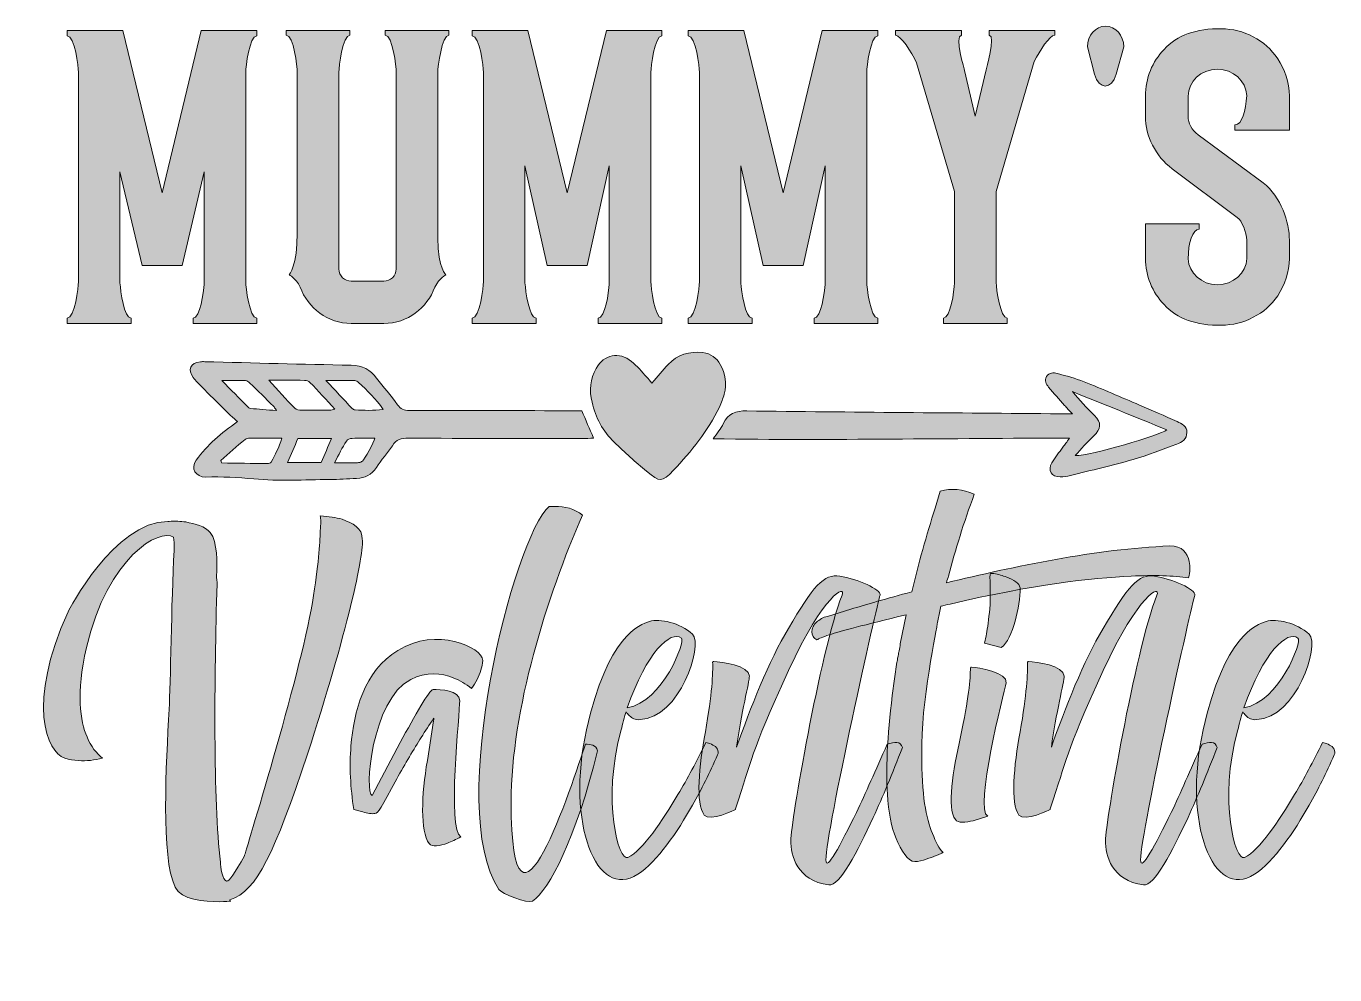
# Model space of a CAD drawing. Header units: inches. Extents: x 138 to 931, y -827 to -252.
import ezdxf

# ---------------------------------------------------------------- set-up
doc = ezdxf.new("R2010")
doc.units = ezdxf.units.IN
doc.header["$MEASUREMENT"] = 0
doc.layers.add('Layer 1', color=7, linetype='Continuous')

# ---------------------------------------------------------------- blocks, each defined once
blk = doc.blocks.new('block 3')
at = {"layer": 'Layer 1', "true_color": 0xe43b40}
h = blk.add_hatch(color=13, dxfattribs=at)
h.dxf.hatch_style = 2
edge = h.paths.add_edge_path()
edge.add_spline(control_points=[(803.49, -264.53), (803.49, -264.53), (798.88, -281.21), (798.88, -281.21), (796.04, -290.79), (788.58, -290.79), (785.74, -281.21), (785.74, -281.21), (781.49, -264.53), (781.49, -264.53), (781.49, -257.79), (786.45, -252.11), (792.49, -252.11), (798.52, -252.11), (803.49, -257.79), (803.49, -264.53)], knot_values=[0, 0, 0, 0, 1, 1, 1, 2, 2, 2, 3, 3, 3, 4, 4, 4, 5, 5, 5, 5], degree=3, periodic=1)
h = blk.add_hatch(color=13, dxfattribs=at)
h.dxf.hatch_style = 2
edge = h.paths.add_edge_path()
edge.add_spline(control_points=[(896.82, -271.82), (901.08, -278.21), (903.92, -286.02), (903.92, -294.53), (903.92, -294.53), (903.92, -315.12), (903.92, -315.12), (903.92, -315.12), (878.01, -315.12), (878.01, -315.12), (878.01, -315.12), (870.91, -315.12), (870.91, -315.12), (870.91, -315.12), (870.91, -311.92), (870.91, -311.92), (875.17, -311.92), (877.66, -303.41), (878.01, -294.18), (877.66, -285.31), (869.85, -278.21), (860.27, -278.21), (850.33, -278.21), (842.52, -285.66), (842.52, -294.53), (842.52, -294.53), (842.52, -306.6), (842.52, -306.6), (842.52, -310.86), (844.65, -315.12), (848.56, -317.95), (848.56, -317.95), (887.95, -347.05), (887.95, -347.05), (898.95, -355.57), (903.92, -370.83), (903.92, -381.83), (903.92, -381.83), (903.92, -392.83), (903.92, -392.83), (903.92, -400.99), (901.08, -408.8), (896.82, -415.54), (889.37, -426.54), (876.24, -433.29), (862.75, -433.29), (847.49, -433.64), (835.78, -429.38), (827.97, -420.87), (820.88, -413.41), (816.62, -403.48), (816.62, -392.83), (816.62, -392.83), (816.62, -371.89), (816.62, -371.89), (816.62, -371.89), (849.27, -371.89), (849.27, -371.89), (849.27, -371.89), (849.27, -375.09), (849.27, -375.09), (845.36, -375.09), (842.52, -383.61), (842.52, -393.19), (842.88, -401.7), (850.69, -408.8), (860.27, -408.8), (869.85, -408.8), (878.01, -401.7), (878.01, -392.83), (878.01, -392.83), (878.01, -381.83), (878.01, -381.83), (878.01, -376.86), (875.17, -370.12), (872.33, -367.99), (872.33, -367.99), (832.94, -338.54), (832.94, -338.54), (822.65, -330.73), (816.62, -319.02), (816.62, -306.6), (816.62, -306.6), (816.62, -294.53), (816.62, -294.53), (816.62, -283.53), (820.88, -273.6), (827.97, -266.14), (835.78, -257.63), (847.49, -253.37), (862.75, -253.72), (876.24, -253.72), (889.37, -260.47), (896.82, -271.82)], knot_values=[0, 0, 0, 0, 1, 1, 1, 2, 2, 2, 3, 3, 3, 4, 4, 4, 5, 5, 5, 6, 6, 6, 7, 7, 7, 8, 8, 8, 9, 9, 9, 10, 10, 10, 11, 11, 11, 12, 12, 12, 13, 13, 13, 14, 14, 14, 15, 15, 15, 16, 16, 16, 17, 17, 17, 18, 18, 18, 19, 19, 19, 20, 20, 20, 21, 21, 21, 22, 22, 22, 23, 23, 23, 24, 24, 24, 25, 25, 25, 26, 26, 26, 27, 27, 27, 28, 28, 28, 29, 29, 29, 30, 30, 30, 31, 31, 31, 31], degree=3, periodic=1)
h = blk.add_hatch(color=13, dxfattribs=at)
h.dxf.hatch_style = 2
edge = h.paths.add_edge_path()
edge.add_spline(control_points=[(246, -340.31), (246, -340.31), (232.51, -397.09), (232.51, -397.09), (232.51, -397.09), (208.38, -397.09), (208.38, -397.09), (208.38, -397.09), (194.9, -340.31), (194.9, -340.31), (194.9, -340.31), (194.9, -407.74), (194.9, -407.74), (195.25, -412.7), (197.38, -429.03), (201.64, -429.03), (201.64, -429.03), (201.64, -432.22), (201.64, -432.22), (201.64, -432.22), (162.96, -432.22), (162.96, -432.22), (162.96, -432.22), (162.96, -429.03), (162.96, -429.03), (167.57, -429.03), (169.7, -409.87), (169.7, -407.03), (169.7, -407.03), (169.7, -279.98), (169.7, -279.98), (169.7, -277.14), (167.57, -257.98), (162.96, -257.98), (162.96, -257.98), (162.96, -254.79), (162.96, -254.79), (162.96, -254.79), (196.67, -254.79), (196.67, -254.79), (196.67, -254.79), (220.45, -353.09), (220.45, -353.09), (220.45, -353.09), (244.22, -254.79), (244.22, -254.79), (244.22, -254.79), (277.94, -254.79), (277.94, -254.79), (277.94, -254.79), (277.94, -257.98), (277.94, -257.98), (273.32, -257.98), (271.19, -277.14), (271.19, -279.98), (271.19, -279.98), (271.19, -407.03), (271.19, -407.03), (271.19, -409.87), (273.32, -429.03), (277.94, -429.03), (277.94, -429.03), (277.94, -432.22), (277.94, -432.22), (277.94, -432.22), (239.25, -432.22), (239.25, -432.22), (239.25, -432.22), (239.25, -429.03), (239.25, -429.03), (243.51, -429.03), (245.64, -413.41), (246, -408.45), (246, -408.45), (246, -340.31), (246, -340.31)], knot_values=[0, 0, 0, 0, 1, 1, 1, 2, 2, 2, 3, 3, 3, 4, 4, 4, 5, 5, 5, 6, 6, 6, 7, 7, 7, 8, 8, 8, 9, 9, 9, 10, 10, 10, 11, 11, 11, 12, 12, 12, 13, 13, 13, 14, 14, 14, 15, 15, 15, 16, 16, 16, 17, 17, 17, 18, 18, 18, 19, 19, 19, 20, 20, 20, 21, 21, 21, 22, 22, 22, 23, 23, 23, 24, 24, 24, 25, 25, 25, 25], degree=3, periodic=1)
h = blk.add_hatch(color=13, dxfattribs=at)
h.dxf.hatch_style = 2
edge = h.paths.add_edge_path()
edge.add_spline(control_points=[(394.33, -254.79), (394.33, -254.79), (394.33, -257.63), (394.33, -257.63), (390.07, -257.63), (387.59, -276.79), (387.59, -279.98), (387.59, -279.98), (387.59, -380.41), (387.59, -380.41), (387.94, -399.57), (392.56, -402.77), (392.56, -402.77), (392.56, -402.77), (388.65, -404.54), (385.81, -410.22), (381.2, -422.99), (369.14, -432.22), (354.94, -432.22), (354.94, -432.22), (335.07, -432.22), (335.07, -432.22), (320.87, -432.22), (308.81, -422.99), (304.19, -410.22), (301.35, -404.54), (297.45, -402.77), (297.45, -402.77), (297.45, -402.77), (302.42, -397.09), (302.42, -377.57), (302.42, -377.57), (302.42, -279.98), (302.42, -279.98), (302.42, -276.79), (300.29, -257.63), (295.68, -257.63), (295.68, -257.63), (295.68, -254.79), (295.68, -254.79), (295.68, -254.79), (334.36, -254.79), (334.36, -254.79), (334.36, -254.79), (334.36, -257.63), (334.36, -257.63), (329.75, -257.63), (327.62, -276.79), (327.62, -279.98), (327.62, -279.98), (327.62, -399.22), (327.62, -399.22), (327.62, -403.48), (331.16, -406.67), (335.07, -406.67), (335.07, -406.67), (354.94, -406.67), (354.94, -406.67), (358.84, -406.67), (362.39, -403.48), (362.39, -399.22), (362.39, -399.22), (362.39, -279.98), (362.39, -279.98), (362.39, -276.79), (360.26, -257.63), (355.65, -257.63), (355.65, -257.63), (355.65, -254.79), (355.65, -254.79), (355.65, -254.79), (394.33, -254.79), (394.33, -254.79)], knot_values=[0, 0, 0, 0, 1, 1, 1, 2, 2, 2, 3, 3, 3, 4, 4, 4, 5, 5, 5, 6, 6, 6, 7, 7, 7, 8, 8, 8, 9, 9, 9, 10, 10, 10, 11, 11, 11, 12, 12, 12, 13, 13, 13, 14, 14, 14, 15, 15, 15, 16, 16, 16, 17, 17, 17, 18, 18, 18, 19, 19, 19, 20, 20, 20, 21, 21, 21, 22, 22, 22, 23, 23, 23, 24, 24, 24, 24], degree=3, periodic=1)
h = blk.add_hatch(color=13, dxfattribs=at)
h.dxf.hatch_style = 2
edge = h.paths.add_edge_path()
edge.add_spline(control_points=[(491.56, -336.76), (491.56, -336.76), (478.08, -397.09), (478.08, -397.09), (478.08, -397.09), (453.95, -397.09), (453.95, -397.09), (453.95, -397.09), (440.46, -336.76), (440.46, -336.76), (440.46, -336.76), (440.46, -407.74), (440.46, -407.74), (440.82, -412.7), (442.95, -429.03), (447.21, -429.03), (447.21, -429.03), (447.21, -432.22), (447.21, -432.22), (447.21, -432.22), (408.52, -432.22), (408.52, -432.22), (408.52, -432.22), (408.52, -429.03), (408.52, -429.03), (413.14, -429.03), (415.27, -409.87), (415.27, -407.03), (415.27, -407.03), (415.27, -279.98), (415.27, -279.98), (415.27, -277.14), (413.14, -257.98), (408.52, -257.98), (408.52, -257.98), (408.52, -254.79), (408.52, -254.79), (408.52, -254.79), (442.24, -254.79), (442.24, -254.79), (442.24, -254.79), (466.01, -353.09), (466.01, -353.09), (466.01, -353.09), (489.79, -254.79), (489.79, -254.79), (489.79, -254.79), (523.5, -254.79), (523.5, -254.79), (523.5, -254.79), (523.5, -257.98), (523.5, -257.98), (518.89, -257.98), (516.76, -277.14), (516.76, -279.98), (516.76, -279.98), (516.76, -407.03), (516.76, -407.03), (516.76, -409.87), (518.89, -429.03), (523.5, -429.03), (523.5, -429.03), (523.5, -432.22), (523.5, -432.22), (523.5, -432.22), (484.82, -432.22), (484.82, -432.22), (484.82, -432.22), (484.82, -429.03), (484.82, -429.03), (489.08, -429.03), (491.21, -413.41), (491.56, -408.45), (491.56, -408.45), (491.56, -336.76), (491.56, -336.76)], knot_values=[0, 0, 0, 0, 1, 1, 1, 2, 2, 2, 3, 3, 3, 4, 4, 4, 5, 5, 5, 6, 6, 6, 7, 7, 7, 8, 8, 8, 9, 9, 9, 10, 10, 10, 11, 11, 11, 12, 12, 12, 13, 13, 13, 14, 14, 14, 15, 15, 15, 16, 16, 16, 17, 17, 17, 18, 18, 18, 19, 19, 19, 20, 20, 20, 21, 21, 21, 22, 22, 22, 23, 23, 23, 24, 24, 24, 25, 25, 25, 25], degree=3, periodic=1)
h = blk.add_hatch(color=13, dxfattribs=at)
h.dxf.hatch_style = 2
edge = h.paths.add_edge_path()
edge.add_spline(control_points=[(622.51, -336.76), (622.51, -336.76), (609.02, -397.09), (609.02, -397.09), (609.02, -397.09), (584.89, -397.09), (584.89, -397.09), (584.89, -397.09), (571.41, -336.76), (571.41, -336.76), (571.41, -336.76), (571.41, -407.74), (571.41, -407.74), (571.76, -412.7), (573.89, -429.03), (578.15, -429.03), (578.15, -429.03), (578.15, -432.22), (578.15, -432.22), (578.15, -432.22), (539.47, -432.22), (539.47, -432.22), (539.47, -432.22), (539.47, -429.03), (539.47, -429.03), (544.08, -429.03), (546.21, -409.87), (546.21, -407.03), (546.21, -407.03), (546.21, -279.98), (546.21, -279.98), (546.21, -277.14), (544.08, -257.98), (539.47, -257.98), (539.47, -257.98), (539.47, -254.79), (539.47, -254.79), (539.47, -254.79), (573.18, -254.79), (573.18, -254.79), (573.18, -254.79), (596.96, -353.09), (596.96, -353.09), (596.96, -353.09), (620.73, -254.79), (620.73, -254.79), (620.73, -254.79), (654.44, -254.79), (654.44, -254.79), (654.44, -254.79), (654.44, -257.98), (654.44, -257.98), (649.83, -257.98), (647.7, -277.14), (647.7, -279.98), (647.7, -279.98), (647.7, -407.03), (647.7, -407.03), (647.7, -409.87), (649.83, -429.03), (654.44, -429.03), (654.44, -429.03), (654.44, -432.22), (654.44, -432.22), (654.44, -432.22), (615.76, -432.22), (615.76, -432.22), (615.76, -432.22), (615.76, -429.03), (615.76, -429.03), (620.02, -429.03), (622.15, -413.41), (622.51, -408.45), (622.51, -408.45), (622.51, -336.76), (622.51, -336.76)], knot_values=[0, 0, 0, 0, 1, 1, 1, 2, 2, 2, 3, 3, 3, 4, 4, 4, 5, 5, 5, 6, 6, 6, 7, 7, 7, 8, 8, 8, 9, 9, 9, 10, 10, 10, 11, 11, 11, 12, 12, 12, 13, 13, 13, 14, 14, 14, 15, 15, 15, 16, 16, 16, 17, 17, 17, 18, 18, 18, 19, 19, 19, 20, 20, 20, 21, 21, 21, 22, 22, 22, 23, 23, 23, 24, 24, 24, 25, 25, 25, 25], degree=3, periodic=1)
h = blk.add_hatch(color=13, dxfattribs=at)
h.dxf.hatch_style = 2
edge = h.paths.add_edge_path()
edge.add_spline(control_points=[(677.86, -274.31), (674.67, -267.56), (668.28, -257.63), (665.09, -257.63), (665.09, -257.63), (665.09, -254.79), (665.09, -254.79), (665.09, -254.79), (705.19, -254.79), (705.19, -254.79), (705.19, -254.79), (705.19, -257.63), (705.19, -257.63), (700.57, -257.63), (706.96, -278.92), (706.96, -278.92), (706.96, -278.92), (713.35, -306.6), (713.35, -306.6), (713.35, -306.6), (720.09, -278.56), (720.09, -278.56), (720.09, -278.56), (726.12, -257.63), (721.87, -257.63), (721.87, -257.63), (721.87, -254.79), (721.87, -254.79), (721.87, -254.79), (761.61, -254.79), (761.61, -254.79), (761.61, -254.79), (761.61, -257.63), (761.61, -257.63), (758.42, -257.63), (752.74, -266.85), (749.19, -273.6), (749.19, -273.6), (726.12, -352.38), (726.12, -352.38), (726.12, -352.38), (726.12, -407.38), (726.12, -407.38), (726.12, -411.28), (728.61, -429.03), (732.87, -429.03), (732.87, -429.03), (732.87, -432.22), (732.87, -432.22), (732.87, -432.22), (694.19, -432.22), (694.19, -432.22), (694.19, -432.22), (694.19, -429.03), (694.19, -429.03), (698.44, -429.03), (700.57, -412.7), (700.93, -407.74), (700.93, -407.74), (700.93, -352.38), (700.93, -352.38), (700.93, -352.38), (677.86, -274.31), (677.86, -274.31)], knot_values=[0, 0, 0, 0, 1, 1, 1, 2, 2, 2, 3, 3, 3, 4, 4, 4, 5, 5, 5, 6, 6, 6, 7, 7, 7, 8, 8, 8, 9, 9, 9, 10, 10, 10, 11, 11, 11, 12, 12, 12, 13, 13, 13, 14, 14, 14, 15, 15, 15, 16, 16, 16, 17, 17, 17, 18, 18, 18, 19, 19, 19, 20, 20, 20, 21, 21, 21, 21], degree=3, periodic=1)
at = {"layer": 'Layer 1', "lineweight": 0}
for points, knots in [([(803.49, -264.53), (803.49, -264.53), (798.88, -281.21), (798.88, -281.21), (796.04, -290.79), (788.58, -290.79), (785.74, -281.21), (785.74, -281.21), (781.49, -264.53), (781.49, -264.53), (781.49, -257.79), (786.45, -252.11), (792.49, -252.11), (798.52, -252.11), (803.49, -257.79), (803.49, -264.53)], [0, 0, 0, 0, 1, 1, 1, 2, 2, 2, 3, 3, 3, 4, 4, 4, 5, 5, 5, 5]), ([(896.82, -271.82), (901.08, -278.21), (903.92, -286.02), (903.92, -294.53), (903.92, -294.53), (903.92, -315.12), (903.92, -315.12), (903.92, -315.12), (878.01, -315.12), (878.01, -315.12), (878.01, -315.12), (870.91, -315.12), (870.91, -315.12), (870.91, -315.12), (870.91, -311.92), (870.91, -311.92), (875.17, -311.92), (877.66, -303.41), (878.01, -294.18), (877.66, -285.31), (869.85, -278.21), (860.27, -278.21), (850.33, -278.21), (842.52, -285.66), (842.52, -294.53), (842.52, -294.53), (842.52, -306.6), (842.52, -306.6), (842.52, -310.86), (844.65, -315.12), (848.56, -317.95), (848.56, -317.95), (887.95, -347.05), (887.95, -347.05), (898.95, -355.57), (903.92, -370.83), (903.92, -381.83), (903.92, -381.83), (903.92, -392.83), (903.92, -392.83), (903.92, -400.99), (901.08, -408.8), (896.82, -415.54), (889.37, -426.54), (876.24, -433.29), (862.75, -433.29), (847.49, -433.64), (835.78, -429.38), (827.97, -420.87), (820.88, -413.41), (816.62, -403.48), (816.62, -392.83), (816.62, -392.83), (816.62, -371.89), (816.62, -371.89), (816.62, -371.89), (849.27, -371.89), (849.27, -371.89), (849.27, -371.89), (849.27, -375.09), (849.27, -375.09), (845.36, -375.09), (842.52, -383.61), (842.52, -393.19), (842.88, -401.7), (850.69, -408.8), (860.27, -408.8), (869.85, -408.8), (878.01, -401.7), (878.01, -392.83), (878.01, -392.83), (878.01, -381.83), (878.01, -381.83), (878.01, -376.86), (875.17, -370.12), (872.33, -367.99), (872.33, -367.99), (832.94, -338.54), (832.94, -338.54), (822.65, -330.73), (816.62, -319.02), (816.62, -306.6), (816.62, -306.6), (816.62, -294.53), (816.62, -294.53), (816.62, -283.53), (820.88, -273.6), (827.97, -266.14), (835.78, -257.63), (847.49, -253.37), (862.75, -253.72), (876.24, -253.72), (889.37, -260.47), (896.82, -271.82)], [0, 0, 0, 0, 1, 1, 1, 2, 2, 2, 3, 3, 3, 4, 4, 4, 5, 5, 5, 6, 6, 6, 7, 7, 7, 8, 8, 8, 9, 9, 9, 10, 10, 10, 11, 11, 11, 12, 12, 12, 13, 13, 13, 14, 14, 14, 15, 15, 15, 16, 16, 16, 17, 17, 17, 18, 18, 18, 19, 19, 19, 20, 20, 20, 21, 21, 21, 22, 22, 22, 23, 23, 23, 24, 24, 24, 25, 25, 25, 26, 26, 26, 27, 27, 27, 28, 28, 28, 29, 29, 29, 30, 30, 30, 31, 31, 31, 31]), ([(246, -340.31), (246, -340.31), (232.51, -397.09), (232.51, -397.09), (232.51, -397.09), (208.38, -397.09), (208.38, -397.09), (208.38, -397.09), (194.9, -340.31), (194.9, -340.31), (194.9, -340.31), (194.9, -407.74), (194.9, -407.74), (195.25, -412.7), (197.38, -429.03), (201.64, -429.03), (201.64, -429.03), (201.64, -432.22), (201.64, -432.22), (201.64, -432.22), (162.96, -432.22), (162.96, -432.22), (162.96, -432.22), (162.96, -429.03), (162.96, -429.03), (167.57, -429.03), (169.7, -409.87), (169.7, -407.03), (169.7, -407.03), (169.7, -279.98), (169.7, -279.98), (169.7, -277.14), (167.57, -257.98), (162.96, -257.98), (162.96, -257.98), (162.96, -254.79), (162.96, -254.79), (162.96, -254.79), (196.67, -254.79), (196.67, -254.79), (196.67, -254.79), (220.45, -353.09), (220.45, -353.09), (220.45, -353.09), (244.22, -254.79), (244.22, -254.79), (244.22, -254.79), (277.94, -254.79), (277.94, -254.79), (277.94, -254.79), (277.94, -257.98), (277.94, -257.98), (273.32, -257.98), (271.19, -277.14), (271.19, -279.98), (271.19, -279.98), (271.19, -407.03), (271.19, -407.03), (271.19, -409.87), (273.32, -429.03), (277.94, -429.03), (277.94, -429.03), (277.94, -432.22), (277.94, -432.22), (277.94, -432.22), (239.25, -432.22), (239.25, -432.22), (239.25, -432.22), (239.25, -429.03), (239.25, -429.03), (243.51, -429.03), (245.64, -413.41), (246, -408.45), (246, -408.45), (246, -340.31), (246, -340.31)], [0, 0, 0, 0, 1, 1, 1, 2, 2, 2, 3, 3, 3, 4, 4, 4, 5, 5, 5, 6, 6, 6, 7, 7, 7, 8, 8, 8, 9, 9, 9, 10, 10, 10, 11, 11, 11, 12, 12, 12, 13, 13, 13, 14, 14, 14, 15, 15, 15, 16, 16, 16, 17, 17, 17, 18, 18, 18, 19, 19, 19, 20, 20, 20, 21, 21, 21, 22, 22, 22, 23, 23, 23, 24, 24, 24, 25, 25, 25, 25]), ([(394.33, -254.79), (394.33, -254.79), (394.33, -257.63), (394.33, -257.63), (390.07, -257.63), (387.59, -276.79), (387.59, -279.98), (387.59, -279.98), (387.59, -380.41), (387.59, -380.41), (387.94, -399.57), (392.56, -402.77), (392.56, -402.77), (392.56, -402.77), (388.65, -404.54), (385.81, -410.22), (381.2, -422.99), (369.14, -432.22), (354.94, -432.22), (354.94, -432.22), (335.07, -432.22), (335.07, -432.22), (320.87, -432.22), (308.81, -422.99), (304.19, -410.22), (301.35, -404.54), (297.45, -402.77), (297.45, -402.77), (297.45, -402.77), (302.42, -397.09), (302.42, -377.57), (302.42, -377.57), (302.42, -279.98), (302.42, -279.98), (302.42, -276.79), (300.29, -257.63), (295.68, -257.63), (295.68, -257.63), (295.68, -254.79), (295.68, -254.79), (295.68, -254.79), (334.36, -254.79), (334.36, -254.79), (334.36, -254.79), (334.36, -257.63), (334.36, -257.63), (329.75, -257.63), (327.62, -276.79), (327.62, -279.98), (327.62, -279.98), (327.62, -399.22), (327.62, -399.22), (327.62, -403.48), (331.16, -406.67), (335.07, -406.67), (335.07, -406.67), (354.94, -406.67), (354.94, -406.67), (358.84, -406.67), (362.39, -403.48), (362.39, -399.22), (362.39, -399.22), (362.39, -279.98), (362.39, -279.98), (362.39, -276.79), (360.26, -257.63), (355.65, -257.63), (355.65, -257.63), (355.65, -254.79), (355.65, -254.79), (355.65, -254.79), (394.33, -254.79), (394.33, -254.79)], [0, 0, 0, 0, 1, 1, 1, 2, 2, 2, 3, 3, 3, 4, 4, 4, 5, 5, 5, 6, 6, 6, 7, 7, 7, 8, 8, 8, 9, 9, 9, 10, 10, 10, 11, 11, 11, 12, 12, 12, 13, 13, 13, 14, 14, 14, 15, 15, 15, 16, 16, 16, 17, 17, 17, 18, 18, 18, 19, 19, 19, 20, 20, 20, 21, 21, 21, 22, 22, 22, 23, 23, 23, 24, 24, 24, 24]), ([(491.56, -336.76), (491.56, -336.76), (478.08, -397.09), (478.08, -397.09), (478.08, -397.09), (453.95, -397.09), (453.95, -397.09), (453.95, -397.09), (440.46, -336.76), (440.46, -336.76), (440.46, -336.76), (440.46, -407.74), (440.46, -407.74), (440.82, -412.7), (442.95, -429.03), (447.21, -429.03), (447.21, -429.03), (447.21, -432.22), (447.21, -432.22), (447.21, -432.22), (408.52, -432.22), (408.52, -432.22), (408.52, -432.22), (408.52, -429.03), (408.52, -429.03), (413.14, -429.03), (415.27, -409.87), (415.27, -407.03), (415.27, -407.03), (415.27, -279.98), (415.27, -279.98), (415.27, -277.14), (413.14, -257.98), (408.52, -257.98), (408.52, -257.98), (408.52, -254.79), (408.52, -254.79), (408.52, -254.79), (442.24, -254.79), (442.24, -254.79), (442.24, -254.79), (466.01, -353.09), (466.01, -353.09), (466.01, -353.09), (489.79, -254.79), (489.79, -254.79), (489.79, -254.79), (523.5, -254.79), (523.5, -254.79), (523.5, -254.79), (523.5, -257.98), (523.5, -257.98), (518.89, -257.98), (516.76, -277.14), (516.76, -279.98), (516.76, -279.98), (516.76, -407.03), (516.76, -407.03), (516.76, -409.87), (518.89, -429.03), (523.5, -429.03), (523.5, -429.03), (523.5, -432.22), (523.5, -432.22), (523.5, -432.22), (484.82, -432.22), (484.82, -432.22), (484.82, -432.22), (484.82, -429.03), (484.82, -429.03), (489.08, -429.03), (491.21, -413.41), (491.56, -408.45), (491.56, -408.45), (491.56, -336.76), (491.56, -336.76)], [0, 0, 0, 0, 1, 1, 1, 2, 2, 2, 3, 3, 3, 4, 4, 4, 5, 5, 5, 6, 6, 6, 7, 7, 7, 8, 8, 8, 9, 9, 9, 10, 10, 10, 11, 11, 11, 12, 12, 12, 13, 13, 13, 14, 14, 14, 15, 15, 15, 16, 16, 16, 17, 17, 17, 18, 18, 18, 19, 19, 19, 20, 20, 20, 21, 21, 21, 22, 22, 22, 23, 23, 23, 24, 24, 24, 25, 25, 25, 25]), ([(622.51, -336.76), (622.51, -336.76), (609.02, -397.09), (609.02, -397.09), (609.02, -397.09), (584.89, -397.09), (584.89, -397.09), (584.89, -397.09), (571.41, -336.76), (571.41, -336.76), (571.41, -336.76), (571.41, -407.74), (571.41, -407.74), (571.76, -412.7), (573.89, -429.03), (578.15, -429.03), (578.15, -429.03), (578.15, -432.22), (578.15, -432.22), (578.15, -432.22), (539.47, -432.22), (539.47, -432.22), (539.47, -432.22), (539.47, -429.03), (539.47, -429.03), (544.08, -429.03), (546.21, -409.87), (546.21, -407.03), (546.21, -407.03), (546.21, -279.98), (546.21, -279.98), (546.21, -277.14), (544.08, -257.98), (539.47, -257.98), (539.47, -257.98), (539.47, -254.79), (539.47, -254.79), (539.47, -254.79), (573.18, -254.79), (573.18, -254.79), (573.18, -254.79), (596.96, -353.09), (596.96, -353.09), (596.96, -353.09), (620.73, -254.79), (620.73, -254.79), (620.73, -254.79), (654.44, -254.79), (654.44, -254.79), (654.44, -254.79), (654.44, -257.98), (654.44, -257.98), (649.83, -257.98), (647.7, -277.14), (647.7, -279.98), (647.7, -279.98), (647.7, -407.03), (647.7, -407.03), (647.7, -409.87), (649.83, -429.03), (654.44, -429.03), (654.44, -429.03), (654.44, -432.22), (654.44, -432.22), (654.44, -432.22), (615.76, -432.22), (615.76, -432.22), (615.76, -432.22), (615.76, -429.03), (615.76, -429.03), (620.02, -429.03), (622.15, -413.41), (622.51, -408.45), (622.51, -408.45), (622.51, -336.76), (622.51, -336.76)], [0, 0, 0, 0, 1, 1, 1, 2, 2, 2, 3, 3, 3, 4, 4, 4, 5, 5, 5, 6, 6, 6, 7, 7, 7, 8, 8, 8, 9, 9, 9, 10, 10, 10, 11, 11, 11, 12, 12, 12, 13, 13, 13, 14, 14, 14, 15, 15, 15, 16, 16, 16, 17, 17, 17, 18, 18, 18, 19, 19, 19, 20, 20, 20, 21, 21, 21, 22, 22, 22, 23, 23, 23, 24, 24, 24, 25, 25, 25, 25]), ([(677.86, -274.31), (674.67, -267.56), (668.28, -257.63), (665.09, -257.63), (665.09, -257.63), (665.09, -254.79), (665.09, -254.79), (665.09, -254.79), (705.19, -254.79), (705.19, -254.79), (705.19, -254.79), (705.19, -257.63), (705.19, -257.63), (700.57, -257.63), (706.96, -278.92), (706.96, -278.92), (706.96, -278.92), (713.35, -306.6), (713.35, -306.6), (713.35, -306.6), (720.09, -278.56), (720.09, -278.56), (720.09, -278.56), (726.12, -257.63), (721.87, -257.63), (721.87, -257.63), (721.87, -254.79), (721.87, -254.79), (721.87, -254.79), (761.61, -254.79), (761.61, -254.79), (761.61, -254.79), (761.61, -257.63), (761.61, -257.63), (758.42, -257.63), (752.74, -266.85), (749.19, -273.6), (749.19, -273.6), (726.12, -352.38), (726.12, -352.38), (726.12, -352.38), (726.12, -407.38), (726.12, -407.38), (726.12, -411.28), (728.61, -429.03), (732.87, -429.03), (732.87, -429.03), (732.87, -432.22), (732.87, -432.22), (732.87, -432.22), (694.19, -432.22), (694.19, -432.22), (694.19, -432.22), (694.19, -429.03), (694.19, -429.03), (698.44, -429.03), (700.57, -412.7), (700.93, -407.74), (700.93, -407.74), (700.93, -352.38), (700.93, -352.38), (700.93, -352.38), (677.86, -274.31), (677.86, -274.31)], [0, 0, 0, 0, 1, 1, 1, 2, 2, 2, 3, 3, 3, 4, 4, 4, 5, 5, 5, 6, 6, 6, 7, 7, 7, 8, 8, 8, 9, 9, 9, 10, 10, 10, 11, 11, 11, 12, 12, 12, 13, 13, 13, 14, 14, 14, 15, 15, 15, 16, 16, 16, 17, 17, 17, 18, 18, 18, 19, 19, 19, 20, 20, 20, 21, 21, 21, 21])]:
    blk.add_open_spline(points, degree=3, knots=knots, dxfattribs=at)
blk = doc.blocks.new('block 4')
at = {"layer": 'Layer 1', "true_color": 0xffffff}
h = blk.add_hatch(color=7, dxfattribs=at)
h.dxf.hatch_style = 2
edge = h.paths.add_edge_path()
edge.add_spline(control_points=[(843.16, -576.59), (843.84, -579.64), (843.84, -582.69), (842.82, -586.41), (833.68, -585.05), (821.84, -584.72), (807.97, -585.39), (783.94, -586.41), (748.42, -590.47), (698.34, -602.31), (695.97, -602.65), (694.28, -603.32), (692.59, -603.66), (692.59, -603.66), (691.91, -606.71), (691.91, -606.71), (691.91, -606.71), (690.56, -613.48), (690.56, -613.48), (690.56, -615.51), (680.07, -663.55), (681.08, -692.65), (680.74, -718.03), (683.79, -732.24), (687.51, -741.38), (689.54, -746.45), (691.57, -750.51), (693.94, -752.88), (693.6, -752.88), (693.6, -752.88), (693.26, -753.22), (693.26, -753.22), (690.89, -754.23), (690.89, -754.23), (687.85, -755.59), (683.45, -757.28), (678.38, -758.3), (673.98, -759.31), (670.25, -754.57), (666.53, -746.79), (663.49, -740.7), (661.46, -732.24), (660.44, -721.41), (660.44, -721.41), (660.44, -721.08), (660.44, -721.08), (659.09, -703.82), (660.1, -681.82), (663.15, -657.8), (663.15, -657.8), (665.86, -637.5), (665.86, -637.5), (665.86, -637.5), (666.19, -637.16), (666.19, -637.16), (666.19, -635.81), (666.53, -634.45), (666.87, -632.76), (666.87, -632.09), (666.87, -631.75), (667.21, -631.41), (667.21, -630.39), (667.55, -629.04), (667.89, -627.35), (667.89, -627.35), (667.89, -626.33), (667.89, -626.33), (667.89, -626.33), (671.61, -608.74), (671.61, -608.74), (645.55, -615.17), (632.02, -618.55), (624.91, -620.92), (620.85, -622.27), (618.48, -623.29), (617.47, -623.96), (616.45, -623.63), (615.78, -622.95), (615.1, -621.93), (614.09, -620.24), (614.09, -618.21), (615.1, -615.84), (616.12, -614.15), (617.81, -612.46), (620.18, -611.11), (621.19, -610.43), (622.54, -610.09), (623.9, -609.75), (623.9, -609.75), (638.11, -605.36), (638.11, -605.36), (647.24, -602.65), (659.76, -598.93), (674.99, -594.87), (679.05, -577.61), (683.79, -560.69), (689.2, -544.11), (689.2, -544.11), (692.25, -533.96), (692.25, -533.96), (699.01, -531.93), (705.78, -532.61), (712.89, -535.65), (706.46, -552.91), (701.38, -569.49), (697.32, -585.39), (696.98, -586.41), (696.31, -587.76), (695.97, -589.45), (736.24, -579.64), (787.33, -568.81), (831.32, -567.12), (839.1, -566.78), (842.14, -571.52), (843.16, -576.59)], knot_values=[0, 0, 0, 0, 1, 1, 1, 2, 2, 2, 3, 3, 3, 4, 4, 4, 5, 5, 5, 6, 6, 6, 7, 7, 7, 8, 8, 8, 9, 9, 9, 10, 10, 10, 11, 11, 11, 12, 12, 12, 13, 13, 13, 14, 14, 14, 15, 15, 15, 16, 16, 16, 17, 17, 17, 18, 18, 18, 19, 19, 19, 20, 20, 20, 21, 21, 21, 22, 22, 22, 23, 23, 23, 24, 24, 24, 25, 25, 25, 26, 26, 26, 27, 27, 27, 28, 28, 28, 29, 29, 29, 30, 30, 30, 31, 31, 31, 32, 32, 32, 33, 33, 33, 34, 34, 34, 35, 35, 35, 36, 36, 36, 37, 37, 37, 38, 38, 38, 38], degree=3, periodic=1)
h = blk.add_hatch(color=7, dxfattribs=at)
h.dxf.hatch_style = 2
edge = h.paths.add_edge_path()
edge.add_spline(control_points=[(432.06, -722.09), (432.06, -826.98), (469.61, -709.57), (477.06, -687.24), (480.1, -687.24), (483.49, -687.58), (484.5, -691.3), (471.3, -744.08), (455.4, -775.55), (444.91, -782.32), (442.21, -784.01), (426.3, -777.92), (424.61, -775.21), (391.79, -726.15), (433.75, -561.71), (455.06, -543.1), (455.06, -543.1), (458.45, -543.1), (458.45, -543.1), (464.88, -543.1), (470.29, -544.45), (475.37, -548.51), (453.71, -597.24), (432.06, -666.94), (432.06, -722.09)], knot_values=[0, 0, 0, 0, 1, 1, 1, 2, 2, 2, 3, 3, 3, 4, 4, 4, 5, 5, 5, 6, 6, 6, 7, 7, 7, 8, 8, 8, 8], degree=3, periodic=1)
h = blk.add_hatch(color=7, dxfattribs=at)
h.dxf.hatch_style = 2
edge = h.paths.add_edge_path()
edge.add_spline(control_points=[(329.54, -550.88), (335.97, -553.25), (342.06, -556.29), (341.72, -563.06), (343.41, -570.5), (332.25, -620.58), (308.56, -693.33), (288.6, -752.88), (278.11, -776.23), (261.53, -781.64), (261.53, -781.98), (261.87, -782.32), (262.2, -782.32), (261.19, -782.32), (258.82, -782.66), (255.1, -782.66), (246.3, -782.66), (231.75, -781.64), (228.37, -773.86), (219.57, -755.93), (222.96, -699.08), (224.65, -665.92), (225.66, -651.37), (226, -601.29), (227.69, -569.83), (227.69, -569.49), (228.03, -569.15), (227.69, -568.13), (227.69, -568.13), (227.69, -567.8), (227.69, -567.8), (228.03, -566.1), (227.69, -564.07), (227.35, -561.71), (219.23, -556.29), (187.43, -573.21), (174.57, -628.7), (168.14, -656.79), (170.85, -673.03), (174.91, -682.84), (177.27, -688.59), (180.66, -692.99), (184.38, -695.7), (182.01, -696.37), (179.31, -696.71), (176.94, -697.05), (172.54, -697.39), (166.79, -697.39), (161.37, -695.7), (150.55, -691.98), (138.03, -662.88), (163.4, -607.05), (163.74, -606.37), (191.49, -552.23), (223.97, -552.23), (223.97, -552.23), (224.65, -552.23), (224.65, -552.23), (228.37, -551.89), (231.75, -552.23), (234.8, -552.57), (240.21, -553.58), (246.64, -555.28), (249.68, -559), (254.08, -564.75), (253.75, -577.27), (253.41, -585.39), (253.41, -587.08), (253.75, -587.76), (253.75, -588.77), (253.75, -588.77), (253.75, -590.13), (253.75, -590.13), (252.05, -647.31), (251.38, -721.75), (255.78, -758.63), (255.78, -761.34), (257.13, -769.8), (259.5, -770.14), (261.19, -770.48), (264.57, -765.4), (270.33, -754.91), (270.33, -754.57), (303.82, -646.97), (311.61, -601.29), (315.33, -578.29), (316.01, -565.77), (316.34, -557.98), (316.68, -553.58), (316.68, -550.54), (316.34, -548.85), (321.42, -549.19), (325.82, -549.86), (329.54, -550.88)], knot_values=[0, 0, 0, 0, 1, 1, 1, 2, 2, 2, 3, 3, 3, 4, 4, 4, 5, 5, 5, 6, 6, 6, 7, 7, 7, 8, 8, 8, 9, 9, 9, 10, 10, 10, 11, 11, 11, 12, 12, 12, 13, 13, 13, 14, 14, 14, 15, 15, 15, 16, 16, 16, 17, 17, 17, 18, 18, 18, 19, 19, 19, 20, 20, 20, 21, 21, 21, 22, 22, 22, 23, 23, 23, 24, 24, 24, 25, 25, 25, 26, 26, 26, 27, 27, 27, 28, 28, 28, 29, 29, 29, 30, 30, 30, 31, 31, 31, 31], degree=3, periodic=1)
h = blk.add_hatch(color=7, dxfattribs=at)
h.dxf.hatch_style = 2
edge = h.paths.add_edge_path()
edge.add_spline(control_points=[(669.25, -689.27), (663.15, -705.17), (657.4, -719.04), (651.65, -731.56), (641.84, -752.21), (631.35, -773.52), (624.58, -772.51), (605.29, -769.8), (601.57, -754.91), (601.57, -745.44), (601.57, -735.96), (619.17, -632.09), (632.7, -596.89), (635.41, -590.47), (621.87, -595.54), (600.22, -642.58), (575.86, -696.04), (578.9, -694.68), (568.07, -726.49), (568.07, -726.49), (568.07, -726.83), (568.07, -726.83), (567.74, -726.83), (552.51, -734.61), (549.13, -730.21), (543.71, -723.11), (546.08, -700.44), (549.8, -679.8), (553.86, -656.79), (554.54, -643.93), (554.2, -637.5), (554.54, -637.16), (554.88, -637.16), (554.88, -637.16), (559.28, -637.16), (576.53, -639.53), (576.53, -645.96), (576.53, -649), (571.46, -669.31), (568.75, -688.93), (576.87, -666.26), (588.37, -636.15), (600.22, -617.2), (614.77, -591.82), (621.87, -583.7), (631.35, -585.39), (641.84, -587.08), (656.73, -593.51), (655.71, -596.89), (654.36, -600.62), (622.89, -740.36), (622.89, -757.28), (622.89, -765.4), (631.69, -748.14), (641.5, -728.52), (646.91, -717.02), (653, -703.14), (660.11, -687.24), (664.51, -685.89), (668.23, -685.21), (669.25, -689.27)], knot_values=[0, 0, 0, 0, 1, 1, 1, 2, 2, 2, 3, 3, 3, 4, 4, 4, 5, 5, 5, 6, 6, 6, 7, 7, 7, 8, 8, 8, 9, 9, 9, 10, 10, 10, 11, 11, 11, 12, 12, 12, 13, 13, 13, 14, 14, 14, 15, 15, 15, 16, 16, 16, 17, 17, 17, 18, 18, 18, 19, 19, 19, 20, 20, 20, 20], degree=3, periodic=1)
h = blk.add_hatch(color=7, dxfattribs=at)
h.dxf.hatch_style = 2
edge = h.paths.add_edge_path()
edge.add_spline(control_points=[(732.17, -650.02), (730.82, -656.11), (712.55, -726.83), (721.01, -730.89), (721.01, -730.89), (712.21, -733.59), (712.21, -733.59), (707.81, -734.61), (702.74, -735.29), (701.38, -732.92), (695.97, -725.81), (700.03, -703.48), (704.43, -682.84), (709.5, -659.83), (710.52, -647.31), (710.52, -640.88), (710.86, -640.55), (710.86, -640.55), (711.19, -640.55), (715.26, -640.55), (733.19, -643.93), (732.17, -650.02)], knot_values=[0, 0, 0, 0, 1, 1, 1, 2, 2, 2, 3, 3, 3, 4, 4, 4, 5, 5, 5, 6, 6, 6, 7, 7, 7, 7], degree=3, periodic=1)
edge = h.paths.add_edge_path()
edge.add_spline(control_points=[(729.13, -628.7), (729.13, -628.7), (718.98, -626), (718.98, -626), (718.98, -626), (719.99, -621.6), (719.99, -621.6), (720.67, -618.55), (721.34, -613.81), (722.02, -607.39), (723.38, -594.87), (721.68, -584.72), (722.7, -583.7), (722.7, -583.7), (724.05, -583.7), (724.05, -583.7), (724.05, -583.7), (724.73, -583.7), (724.73, -583.7), (727.43, -584.38), (730.14, -585.05), (732.51, -586.07), (736.57, -587.42), (740.29, -589.79), (740.63, -592.5), (740.63, -603.66), (736.57, -623.29), (729.13, -628.7)], knot_values=[0, 0, 0, 0, 1, 1, 1, 2, 2, 2, 3, 3, 3, 4, 4, 4, 5, 5, 5, 6, 6, 6, 7, 7, 7, 8, 8, 8, 9, 9, 9, 9], degree=3, periodic=1)
h = blk.add_hatch(color=7, dxfattribs=at)
h.dxf.hatch_style = 2
edge = h.paths.add_edge_path()
edge.add_spline(control_points=[(860.07, -689.27), (853.98, -705.17), (848.23, -719.04), (842.48, -731.56), (832.67, -752.21), (822.17, -773.52), (815.41, -772.51), (796.12, -769.8), (792.4, -754.91), (792.4, -745.44), (792.4, -735.96), (810, -632.09), (823.53, -596.89), (826.24, -590.47), (812.7, -595.54), (791.05, -642.58), (766.68, -696.04), (769.73, -694.68), (758.9, -726.49), (758.9, -726.49), (758.9, -726.83), (758.9, -726.83), (758.56, -726.83), (743.34, -734.61), (739.95, -730.21), (734.54, -723.11), (736.91, -700.44), (740.63, -679.8), (744.69, -656.79), (745.37, -643.93), (745.03, -637.5), (745.37, -637.16), (745.71, -637.16), (745.71, -637.16), (750.1, -637.16), (767.36, -639.53), (767.36, -645.96), (767.36, -649), (762.28, -669.31), (759.58, -688.93), (767.7, -666.26), (779.2, -636.15), (791.05, -617.2), (805.6, -591.82), (812.7, -583.7), (822.17, -585.39), (832.67, -587.08), (847.55, -593.51), (846.54, -596.89), (845.19, -600.62), (813.72, -740.36), (813.72, -757.28), (813.72, -765.4), (822.51, -748.14), (832.33, -728.52), (837.74, -717.02), (843.83, -703.14), (850.94, -687.24), (855.34, -685.89), (859.06, -685.21), (860.07, -689.27)], knot_values=[0, 0, 0, 0, 1, 1, 1, 2, 2, 2, 3, 3, 3, 4, 4, 4, 5, 5, 5, 6, 6, 6, 7, 7, 7, 8, 8, 8, 9, 9, 9, 10, 10, 10, 11, 11, 11, 12, 12, 12, 13, 13, 13, 14, 14, 14, 15, 15, 15, 16, 16, 16, 17, 17, 17, 18, 18, 18, 19, 19, 19, 20, 20, 20, 20], degree=3, periodic=1)
h = blk.add_hatch(color=7, dxfattribs=at)
h.dxf.hatch_style = 2
edge = h.paths.add_edge_path()
edge.add_spline(control_points=[(347.81, -718.37), (347.81, -718.37), (364.72, -686.22), (364.72, -686.22), (373.86, -669.98), (382.32, -654.08), (384.69, -654.08), (389.09, -654.08), (400.93, -654.42), (400.93, -660.85), (400.93, -667.28), (393.15, -739.01), (401.6, -743.41), (398.56, -745.1), (395.85, -746.11), (393.48, -747.13), (389.09, -748.82), (384.01, -749.84), (382.32, -747.47), (376.9, -740.02), (377.58, -718.03), (381.3, -697.05), (381.3, -697.05), (385.03, -673.03), (385.03, -673.03), (385.36, -671.67), (385.36, -671.34), (385.03, -671.67), (382.66, -675.4), (379.95, -679.12), (377.58, -683.18), (373.18, -689.95), (367.77, -699.08), (362.69, -708.22), (353.22, -725.81), (351.53, -729.2), (349.5, -729.2), (347.81, -729.54), (344.76, -729.2), (342.05, -728.18), (342.05, -728.18), (336.64, -726.83), (336.64, -726.83), (334.61, -713.63), (333.93, -700.77), (334.95, -688.25), (336.64, -667.61), (342.73, -642.91), (363.37, -630.39), (386.38, -615.84), (414.8, -628.36), (414.8, -636.48), (414.8, -640.55), (413.11, -644.27), (411.42, -647.99), (410.4, -650.02), (409.39, -651.71), (408.03, -653.4), (404.65, -650.7), (400.93, -648.67), (396.87, -646.97), (390.1, -644.27), (380.63, -642.91), (371.15, -647.99), (347.13, -660.51), (343.07, -717.35), (347.81, -718.37)], knot_values=[0, 0, 0, 0, 1, 1, 1, 2, 2, 2, 3, 3, 3, 4, 4, 4, 5, 5, 5, 6, 6, 6, 7, 7, 7, 8, 8, 8, 9, 9, 9, 10, 10, 10, 11, 11, 11, 12, 12, 12, 13, 13, 13, 14, 14, 14, 15, 15, 15, 16, 16, 16, 17, 17, 17, 18, 18, 18, 19, 19, 19, 20, 20, 20, 21, 21, 21, 22, 22, 22, 22], degree=3, periodic=1)
h = blk.add_hatch(color=7, dxfattribs=at)
h.dxf.hatch_style = 2
edge = h.paths.add_edge_path()
edge.add_spline(control_points=[(557.59, -691.98), (557.59, -692.65), (557.59, -693.33), (557.25, -693.67), (552.51, -704.5), (547.44, -714.65), (542.02, -724.12), (532.89, -740.36), (520.7, -758.3), (508.86, -766.08), (483.82, -782.32), (465.21, -735.29), (477.73, -678.44), (490.25, -621.93), (510.21, -614.49), (515.97, -612.8), (522.4, -611.11), (534.24, -613.48), (542.02, -620.58), (548.79, -627.35), (534.24, -671.34), (510.21, -672.35), (507.17, -672.69), (505.14, -671.34), (503.79, -669.98), (502.77, -668.97), (502.09, -668.29), (501.76, -667.61), (500.74, -669.98), (499.73, -675.73), (498.71, -678.44), (486.87, -721.75), (497.36, -758.63), (502.77, -755.93), (512.25, -751.19), (523.41, -733.93), (533.22, -717.69), (538.98, -708.22), (544.39, -697.73), (550.14, -686.22), (550.14, -686.22), (552.51, -686.9), (552.51, -686.9), (553.87, -687.24), (554.88, -688.25), (555.89, -688.59), (556.91, -689.61), (557.59, -690.62), (557.59, -691.98)], knot_values=[0, 0, 0, 0, 1, 1, 1, 2, 2, 2, 3, 3, 3, 4, 4, 4, 5, 5, 5, 6, 6, 6, 7, 7, 7, 8, 8, 8, 9, 9, 9, 10, 10, 10, 11, 11, 11, 12, 12, 12, 13, 13, 13, 14, 14, 14, 15, 15, 15, 16, 16, 16, 16], degree=3, periodic=1)
edge = h.paths.add_edge_path()
edge.add_spline(control_points=[(502.43, -665.25), (524.09, -661.52), (537.96, -624.64), (535.25, -622.95), (528.83, -617.87), (514.28, -631.41), (502.43, -665.25)], knot_values=[0, 0, 0, 0, 1, 1, 1, 2, 2, 2, 2], degree=3, periodic=1)
h = blk.add_hatch(color=7, dxfattribs=at)
h.dxf.hatch_style = 2
edge = h.paths.add_edge_path()
edge.add_spline(control_points=[(931.46, -691.98), (931.46, -692.65), (931.46, -693.33), (931.12, -693.67), (926.39, -704.5), (921.31, -714.65), (915.9, -724.12), (906.76, -740.36), (894.58, -758.3), (882.74, -766.08), (857.7, -782.32), (839.09, -735.29), (851.61, -678.44), (864.13, -621.93), (884.09, -614.49), (889.84, -612.8), (896.27, -611.11), (908.11, -613.48), (915.9, -620.58), (922.66, -627.35), (908.11, -671.34), (884.09, -672.35), (881.04, -672.69), (879.01, -671.34), (877.66, -669.98), (876.65, -668.97), (875.97, -668.29), (875.63, -667.61), (874.62, -669.98), (873.6, -675.73), (872.59, -678.44), (860.74, -721.75), (871.23, -758.63), (876.65, -755.93), (886.12, -751.19), (897.29, -733.93), (907.1, -717.69), (912.85, -708.22), (918.26, -697.73), (924.02, -686.22), (924.02, -686.22), (926.39, -686.9), (926.39, -686.9), (927.74, -687.24), (928.75, -688.25), (929.77, -688.59), (930.78, -689.61), (931.46, -690.62), (931.46, -691.98)], knot_values=[0, 0, 0, 0, 1, 1, 1, 2, 2, 2, 3, 3, 3, 4, 4, 4, 5, 5, 5, 6, 6, 6, 7, 7, 7, 8, 8, 8, 9, 9, 9, 10, 10, 10, 11, 11, 11, 12, 12, 12, 13, 13, 13, 14, 14, 14, 15, 15, 15, 16, 16, 16, 16], degree=3, periodic=1)
edge = h.paths.add_edge_path()
edge.add_spline(control_points=[(876.31, -665.25), (897.96, -661.52), (911.84, -624.64), (909.13, -622.95), (902.7, -617.87), (888.15, -631.41), (876.31, -665.25)], knot_values=[0, 0, 0, 0, 1, 1, 1, 2, 2, 2, 2], degree=3, periodic=1)
at = {"layer": 'Layer 1', "lineweight": 0}
for points, knots in [([(843.16, -576.59), (843.84, -579.64), (843.84, -582.69), (842.82, -586.41), (833.68, -585.05), (821.84, -584.72), (807.97, -585.39), (783.94, -586.41), (748.42, -590.47), (698.34, -602.31), (695.97, -602.65), (694.28, -603.32), (692.59, -603.66), (692.59, -603.66), (691.91, -606.71), (691.91, -606.71), (691.91, -606.71), (690.56, -613.48), (690.56, -613.48), (690.56, -615.51), (680.07, -663.55), (681.08, -692.65), (680.74, -718.03), (683.79, -732.24), (687.51, -741.38), (689.54, -746.45), (691.57, -750.51), (693.94, -752.88), (693.6, -752.88), (693.6, -752.88), (693.26, -753.22), (693.26, -753.22), (690.89, -754.23), (690.89, -754.23), (687.85, -755.59), (683.45, -757.28), (678.38, -758.3), (673.98, -759.31), (670.25, -754.57), (666.53, -746.79), (663.49, -740.7), (661.46, -732.24), (660.44, -721.41), (660.44, -721.41), (660.44, -721.08), (660.44, -721.08), (659.09, -703.82), (660.1, -681.82), (663.15, -657.8), (663.15, -657.8), (665.86, -637.5), (665.86, -637.5), (665.86, -637.5), (666.19, -637.16), (666.19, -637.16), (666.19, -635.81), (666.53, -634.45), (666.87, -632.76), (666.87, -632.09), (666.87, -631.75), (667.21, -631.41), (667.21, -630.39), (667.55, -629.04), (667.89, -627.35), (667.89, -627.35), (667.89, -626.33), (667.89, -626.33), (667.89, -626.33), (671.61, -608.74), (671.61, -608.74), (645.55, -615.17), (632.02, -618.55), (624.91, -620.92), (620.85, -622.27), (618.48, -623.29), (617.47, -623.96), (616.45, -623.63), (615.78, -622.95), (615.1, -621.93), (614.09, -620.24), (614.09, -618.21), (615.1, -615.84), (616.12, -614.15), (617.81, -612.46), (620.18, -611.11), (621.19, -610.43), (622.54, -610.09), (623.9, -609.75), (623.9, -609.75), (638.11, -605.36), (638.11, -605.36), (647.24, -602.65), (659.76, -598.93), (674.99, -594.87), (679.05, -577.61), (683.79, -560.69), (689.2, -544.11), (689.2, -544.11), (692.25, -533.96), (692.25, -533.96), (699.01, -531.93), (705.78, -532.61), (712.89, -535.65), (706.46, -552.91), (701.38, -569.49), (697.32, -585.39), (696.98, -586.41), (696.31, -587.76), (695.97, -589.45), (736.24, -579.64), (787.33, -568.81), (831.32, -567.12), (839.1, -566.78), (842.14, -571.52), (843.16, -576.59)], [0, 0, 0, 0, 1, 1, 1, 2, 2, 2, 3, 3, 3, 4, 4, 4, 5, 5, 5, 6, 6, 6, 7, 7, 7, 8, 8, 8, 9, 9, 9, 10, 10, 10, 11, 11, 11, 12, 12, 12, 13, 13, 13, 14, 14, 14, 15, 15, 15, 16, 16, 16, 17, 17, 17, 18, 18, 18, 19, 19, 19, 20, 20, 20, 21, 21, 21, 22, 22, 22, 23, 23, 23, 24, 24, 24, 25, 25, 25, 26, 26, 26, 27, 27, 27, 28, 28, 28, 29, 29, 29, 30, 30, 30, 31, 31, 31, 32, 32, 32, 33, 33, 33, 34, 34, 34, 35, 35, 35, 36, 36, 36, 37, 37, 37, 38, 38, 38, 38]), ([(432.06, -722.09), (432.06, -826.98), (469.61, -709.57), (477.06, -687.24), (480.1, -687.24), (483.49, -687.58), (484.5, -691.3), (471.3, -744.08), (455.4, -775.55), (444.91, -782.32), (442.21, -784.01), (426.3, -777.92), (424.61, -775.21), (391.79, -726.15), (433.75, -561.71), (455.06, -543.1), (455.06, -543.1), (458.45, -543.1), (458.45, -543.1), (464.88, -543.1), (470.29, -544.45), (475.37, -548.51), (453.71, -597.24), (432.06, -666.94), (432.06, -722.09)], [0, 0, 0, 0, 1, 1, 1, 2, 2, 2, 3, 3, 3, 4, 4, 4, 5, 5, 5, 6, 6, 6, 7, 7, 7, 8, 8, 8, 8]), ([(329.54, -550.88), (335.97, -553.25), (342.06, -556.29), (341.72, -563.06), (343.41, -570.5), (332.25, -620.58), (308.56, -693.33), (288.6, -752.88), (278.11, -776.23), (261.53, -781.64), (261.53, -781.98), (261.87, -782.32), (262.2, -782.32), (261.19, -782.32), (258.82, -782.66), (255.1, -782.66), (246.3, -782.66), (231.75, -781.64), (228.37, -773.86), (219.57, -755.93), (222.96, -699.08), (224.65, -665.92), (225.66, -651.37), (226, -601.29), (227.69, -569.83), (227.69, -569.49), (228.03, -569.15), (227.69, -568.13), (227.69, -568.13), (227.69, -567.8), (227.69, -567.8), (228.03, -566.1), (227.69, -564.07), (227.35, -561.71), (219.23, -556.29), (187.43, -573.21), (174.57, -628.7), (168.14, -656.79), (170.85, -673.03), (174.91, -682.84), (177.27, -688.59), (180.66, -692.99), (184.38, -695.7), (182.01, -696.37), (179.31, -696.71), (176.94, -697.05), (172.54, -697.39), (166.79, -697.39), (161.37, -695.7), (150.55, -691.98), (138.03, -662.88), (163.4, -607.05), (163.74, -606.37), (191.49, -552.23), (223.97, -552.23), (223.97, -552.23), (224.65, -552.23), (224.65, -552.23), (228.37, -551.89), (231.75, -552.23), (234.8, -552.57), (240.21, -553.58), (246.64, -555.28), (249.68, -559), (254.08, -564.75), (253.75, -577.27), (253.41, -585.39), (253.41, -587.08), (253.75, -587.76), (253.75, -588.77), (253.75, -588.77), (253.75, -590.13), (253.75, -590.13), (252.05, -647.31), (251.38, -721.75), (255.78, -758.63), (255.78, -761.34), (257.13, -769.8), (259.5, -770.14), (261.19, -770.48), (264.57, -765.4), (270.33, -754.91), (270.33, -754.57), (303.82, -646.97), (311.61, -601.29), (315.33, -578.29), (316.01, -565.77), (316.34, -557.98), (316.68, -553.58), (316.68, -550.54), (316.34, -548.85), (321.42, -549.19), (325.82, -549.86), (329.54, -550.88)], [0, 0, 0, 0, 1, 1, 1, 2, 2, 2, 3, 3, 3, 4, 4, 4, 5, 5, 5, 6, 6, 6, 7, 7, 7, 8, 8, 8, 9, 9, 9, 10, 10, 10, 11, 11, 11, 12, 12, 12, 13, 13, 13, 14, 14, 14, 15, 15, 15, 16, 16, 16, 17, 17, 17, 18, 18, 18, 19, 19, 19, 20, 20, 20, 21, 21, 21, 22, 22, 22, 23, 23, 23, 24, 24, 24, 25, 25, 25, 26, 26, 26, 27, 27, 27, 28, 28, 28, 29, 29, 29, 30, 30, 30, 31, 31, 31, 31]), ([(669.25, -689.27), (663.15, -705.17), (657.4, -719.04), (651.65, -731.56), (641.84, -752.21), (631.35, -773.52), (624.58, -772.51), (605.29, -769.8), (601.57, -754.91), (601.57, -745.44), (601.57, -735.96), (619.17, -632.09), (632.7, -596.89), (635.41, -590.47), (621.87, -595.54), (600.22, -642.58), (575.86, -696.04), (578.9, -694.68), (568.07, -726.49), (568.07, -726.49), (568.07, -726.83), (568.07, -726.83), (567.74, -726.83), (552.51, -734.61), (549.13, -730.21), (543.71, -723.11), (546.08, -700.44), (549.8, -679.8), (553.86, -656.79), (554.54, -643.93), (554.2, -637.5), (554.54, -637.16), (554.88, -637.16), (554.88, -637.16), (559.28, -637.16), (576.53, -639.53), (576.53, -645.96), (576.53, -649), (571.46, -669.31), (568.75, -688.93), (576.87, -666.26), (588.37, -636.15), (600.22, -617.2), (614.77, -591.82), (621.87, -583.7), (631.35, -585.39), (641.84, -587.08), (656.73, -593.51), (655.71, -596.89), (654.36, -600.62), (622.89, -740.36), (622.89, -757.28), (622.89, -765.4), (631.69, -748.14), (641.5, -728.52), (646.91, -717.02), (653, -703.14), (660.11, -687.24), (664.51, -685.89), (668.23, -685.21), (669.25, -689.27)], [0, 0, 0, 0, 1, 1, 1, 2, 2, 2, 3, 3, 3, 4, 4, 4, 5, 5, 5, 6, 6, 6, 7, 7, 7, 8, 8, 8, 9, 9, 9, 10, 10, 10, 11, 11, 11, 12, 12, 12, 13, 13, 13, 14, 14, 14, 15, 15, 15, 16, 16, 16, 17, 17, 17, 18, 18, 18, 19, 19, 19, 20, 20, 20, 20]), ([(729.13, -628.7), (729.13, -628.7), (718.98, -626), (718.98, -626), (718.98, -626), (719.99, -621.6), (719.99, -621.6), (720.67, -618.55), (721.34, -613.81), (722.02, -607.39), (723.38, -594.87), (721.68, -584.72), (722.7, -583.7), (722.7, -583.7), (724.05, -583.7), (724.05, -583.7), (724.05, -583.7), (724.73, -583.7), (724.73, -583.7), (727.43, -584.38), (730.14, -585.05), (732.51, -586.07), (736.57, -587.42), (740.29, -589.79), (740.63, -592.5), (740.63, -603.66), (736.57, -623.29), (729.13, -628.7)], [0, 0, 0, 0, 1, 1, 1, 2, 2, 2, 3, 3, 3, 4, 4, 4, 5, 5, 5, 6, 6, 6, 7, 7, 7, 8, 8, 8, 9, 9, 9, 9]), ([(860.07, -689.27), (853.98, -705.17), (848.23, -719.04), (842.48, -731.56), (832.67, -752.21), (822.17, -773.52), (815.41, -772.51), (796.12, -769.8), (792.4, -754.91), (792.4, -745.44), (792.4, -735.96), (810, -632.09), (823.53, -596.89), (826.24, -590.47), (812.7, -595.54), (791.05, -642.58), (766.68, -696.04), (769.73, -694.68), (758.9, -726.49), (758.9, -726.49), (758.9, -726.83), (758.9, -726.83), (758.56, -726.83), (743.34, -734.61), (739.95, -730.21), (734.54, -723.11), (736.91, -700.44), (740.63, -679.8), (744.69, -656.79), (745.37, -643.93), (745.03, -637.5), (745.37, -637.16), (745.71, -637.16), (745.71, -637.16), (750.1, -637.16), (767.36, -639.53), (767.36, -645.96), (767.36, -649), (762.28, -669.31), (759.58, -688.93), (767.7, -666.26), (779.2, -636.15), (791.05, -617.2), (805.6, -591.82), (812.7, -583.7), (822.17, -585.39), (832.67, -587.08), (847.55, -593.51), (846.54, -596.89), (845.19, -600.62), (813.72, -740.36), (813.72, -757.28), (813.72, -765.4), (822.51, -748.14), (832.33, -728.52), (837.74, -717.02), (843.83, -703.14), (850.94, -687.24), (855.34, -685.89), (859.06, -685.21), (860.07, -689.27)], [0, 0, 0, 0, 1, 1, 1, 2, 2, 2, 3, 3, 3, 4, 4, 4, 5, 5, 5, 6, 6, 6, 7, 7, 7, 8, 8, 8, 9, 9, 9, 10, 10, 10, 11, 11, 11, 12, 12, 12, 13, 13, 13, 14, 14, 14, 15, 15, 15, 16, 16, 16, 17, 17, 17, 18, 18, 18, 19, 19, 19, 20, 20, 20, 20]), ([(347.81, -718.37), (347.81, -718.37), (364.72, -686.22), (364.72, -686.22), (373.86, -669.98), (382.32, -654.08), (384.69, -654.08), (389.09, -654.08), (400.93, -654.42), (400.93, -660.85), (400.93, -667.28), (393.15, -739.01), (401.6, -743.41), (398.56, -745.1), (395.85, -746.11), (393.48, -747.13), (389.09, -748.82), (384.01, -749.84), (382.32, -747.47), (376.9, -740.02), (377.58, -718.03), (381.3, -697.05), (381.3, -697.05), (385.03, -673.03), (385.03, -673.03), (385.36, -671.67), (385.36, -671.34), (385.03, -671.67), (382.66, -675.4), (379.95, -679.12), (377.58, -683.18), (373.18, -689.95), (367.77, -699.08), (362.69, -708.22), (353.22, -725.81), (351.53, -729.2), (349.5, -729.2), (347.81, -729.54), (344.76, -729.2), (342.05, -728.18), (342.05, -728.18), (336.64, -726.83), (336.64, -726.83), (334.61, -713.63), (333.93, -700.77), (334.95, -688.25), (336.64, -667.61), (342.73, -642.91), (363.37, -630.39), (386.38, -615.84), (414.8, -628.36), (414.8, -636.48), (414.8, -640.55), (413.11, -644.27), (411.42, -647.99), (410.4, -650.02), (409.39, -651.71), (408.03, -653.4), (404.65, -650.7), (400.93, -648.67), (396.87, -646.97), (390.1, -644.27), (380.63, -642.91), (371.15, -647.99), (347.13, -660.51), (343.07, -717.35), (347.81, -718.37)], [0, 0, 0, 0, 1, 1, 1, 2, 2, 2, 3, 3, 3, 4, 4, 4, 5, 5, 5, 6, 6, 6, 7, 7, 7, 8, 8, 8, 9, 9, 9, 10, 10, 10, 11, 11, 11, 12, 12, 12, 13, 13, 13, 14, 14, 14, 15, 15, 15, 16, 16, 16, 17, 17, 17, 18, 18, 18, 19, 19, 19, 20, 20, 20, 21, 21, 21, 22, 22, 22, 22]), ([(557.59, -691.98), (557.59, -692.65), (557.59, -693.33), (557.25, -693.67), (552.51, -704.5), (547.44, -714.65), (542.02, -724.12), (532.89, -740.36), (520.7, -758.3), (508.86, -766.08), (483.82, -782.32), (465.21, -735.29), (477.73, -678.44), (490.25, -621.93), (510.21, -614.49), (515.97, -612.8), (522.4, -611.11), (534.24, -613.48), (542.02, -620.58), (548.79, -627.35), (534.24, -671.34), (510.21, -672.35), (507.17, -672.69), (505.14, -671.34), (503.79, -669.98), (502.77, -668.97), (502.09, -668.29), (501.76, -667.61), (500.74, -669.98), (499.73, -675.73), (498.71, -678.44), (486.87, -721.75), (497.36, -758.63), (502.77, -755.93), (512.25, -751.19), (523.41, -733.93), (533.22, -717.69), (538.98, -708.22), (544.39, -697.73), (550.14, -686.22), (550.14, -686.22), (552.51, -686.9), (552.51, -686.9), (553.87, -687.24), (554.88, -688.25), (555.89, -688.59), (556.91, -689.61), (557.59, -690.62), (557.59, -691.98)], [0, 0, 0, 0, 1, 1, 1, 2, 2, 2, 3, 3, 3, 4, 4, 4, 5, 5, 5, 6, 6, 6, 7, 7, 7, 8, 8, 8, 9, 9, 9, 10, 10, 10, 11, 11, 11, 12, 12, 12, 13, 13, 13, 14, 14, 14, 15, 15, 15, 16, 16, 16, 16]), ([(502.43, -665.25), (524.09, -661.52), (537.96, -624.64), (535.25, -622.95), (528.83, -617.87), (514.28, -631.41), (502.43, -665.25)], [0, 0, 0, 0, 1, 1, 1, 2, 2, 2, 2]), ([(931.46, -691.98), (931.46, -692.65), (931.46, -693.33), (931.12, -693.67), (926.39, -704.5), (921.31, -714.65), (915.9, -724.12), (906.76, -740.36), (894.58, -758.3), (882.74, -766.08), (857.7, -782.32), (839.09, -735.29), (851.61, -678.44), (864.13, -621.93), (884.09, -614.49), (889.84, -612.8), (896.27, -611.11), (908.11, -613.48), (915.9, -620.58), (922.66, -627.35), (908.11, -671.34), (884.09, -672.35), (881.04, -672.69), (879.01, -671.34), (877.66, -669.98), (876.65, -668.97), (875.97, -668.29), (875.63, -667.61), (874.62, -669.98), (873.6, -675.73), (872.59, -678.44), (860.74, -721.75), (871.23, -758.63), (876.65, -755.93), (886.12, -751.19), (897.29, -733.93), (907.1, -717.69), (912.85, -708.22), (918.26, -697.73), (924.02, -686.22), (924.02, -686.22), (926.39, -686.9), (926.39, -686.9), (927.74, -687.24), (928.75, -688.25), (929.77, -688.59), (930.78, -689.61), (931.46, -690.62), (931.46, -691.98)], [0, 0, 0, 0, 1, 1, 1, 2, 2, 2, 3, 3, 3, 4, 4, 4, 5, 5, 5, 6, 6, 6, 7, 7, 7, 8, 8, 8, 9, 9, 9, 10, 10, 10, 11, 11, 11, 12, 12, 12, 13, 13, 13, 14, 14, 14, 15, 15, 15, 16, 16, 16, 16]), ([(876.31, -665.25), (897.96, -661.52), (911.84, -624.64), (909.13, -622.95), (902.7, -617.87), (888.15, -631.41), (876.31, -665.25)], [0, 0, 0, 0, 1, 1, 1, 2, 2, 2, 2]), ([(732.17, -650.02), (730.82, -656.11), (712.55, -726.83), (721.01, -730.89), (721.01, -730.89), (712.21, -733.59), (712.21, -733.59), (707.81, -734.61), (702.74, -735.29), (701.38, -732.92), (695.97, -725.81), (700.03, -703.48), (704.43, -682.84), (709.5, -659.83), (710.52, -647.31), (710.52, -640.88), (710.86, -640.55), (710.86, -640.55), (711.19, -640.55), (715.26, -640.55), (733.19, -643.93), (732.17, -650.02)], [0, 0, 0, 0, 1, 1, 1, 2, 2, 2, 3, 3, 3, 4, 4, 4, 5, 5, 5, 6, 6, 6, 7, 7, 7, 7])]:
    blk.add_open_spline(points, degree=3, knots=knots, dxfattribs=at)
blk = doc.blocks.new('block 5')
at = {"layer": 'Layer 1', "true_color": 0xe43b40}
h = blk.add_hatch(color=13, dxfattribs=at)
h.dxf.hatch_style = 2
edge = h.paths.add_edge_path()
edge.add_spline(control_points=[(517.39, -468.43), (520.95, -464.29), (523.9, -460.55), (527.17, -457.12), (532.94, -451.05), (540.16, -448.96), (548.38, -449.95), (553.14, -450.53), (556.59, -453.05), (558.85, -457.15), (561.94, -462.77), (563.07, -468.74), (561.23, -475.02), (560.44, -477.71), (559.49, -480.4), (558.29, -482.94), (551.46, -497.48), (541.31, -509.72), (530.41, -521.26), (523.35, -528.74), (522.31, -528.53), (514.21, -521.87), (507.41, -516.27), (500.85, -510.36), (494.54, -504.22), (487.7, -497.55), (483.3, -489.31), (481.1, -480.01), (479.42, -472.92), (479.8, -465.97), (483.55, -459.51), (488.49, -450.98), (497.4, -449.11), (505.08, -455.29), (508.48, -458.03), (511.26, -461.54), (514.29, -464.74), (515.34, -465.85), (516.27, -467.09), (517.39, -468.43)], knot_values=[0, 0, 0, 0, 1, 1, 1, 2, 2, 2, 3, 3, 3, 4, 4, 4, 5, 5, 5, 6, 6, 6, 7, 7, 7, 8, 8, 8, 9, 9, 9, 10, 10, 10, 11, 11, 11, 12, 12, 12, 13, 13, 13, 13], degree=3, periodic=1)
at = {"layer": 'Layer 1', "true_color": 0xffffff}
h = blk.add_hatch(color=7, dxfattribs=at)
h.dxf.hatch_style = 2
edge = h.paths.add_edge_path()
edge.add_spline(control_points=[(474.83, -485.14), (477.3, -490.81), (479.53, -495.94), (482.07, -501.8), (479.6, -501.87), (477.6, -501.99), (475.59, -501.99), (440.31, -501.95), (405.03, -501.97), (369.75, -501.75), (365.47, -501.72), (362.45, -502.62), (360.03, -506.35), (357.07, -510.93), (353.36, -515.02), (350.37, -519.59), (347.46, -524.04), (343.45, -525.9), (338.4, -526.13), (332.93, -526.38), (327.47, -526.81), (322.01, -526.84), (306.68, -526.95), (291.35, -527.84), (276.01, -526.48), (266.36, -525.62), (256.63, -525.1), (246.95, -525.32), (240.84, -525.46), (237.42, -520.19), (241.19, -515.06), (244.5, -510.54), (248.32, -506.31), (252.41, -502.49), (256.51, -498.65), (261.23, -495.48), (266.1, -491.68), (264.3, -490.08), (262.48, -488.59), (260.81, -486.93), (254.41, -480.61), (248.05, -474.25), (241.7, -467.87), (240.83, -467), (240.02, -466.06), (239.29, -465.06), (235.77, -460.23), (237.62, -456.16), (243.65, -455.49), (244.53, -455.39), (245.42, -455.39), (246.3, -455.42), (275.92, -456.16), (305.54, -457.04), (335.16, -457.55), (341.84, -457.66), (346.59, -460.29), (350.49, -465.32), (354.71, -470.75), (359.2, -475.98), (363.22, -481.55), (365.1, -484.18), (367.14, -484.97), (370.25, -484.97), (401.48, -484.94), (432.7, -485.06), (463.92, -485.14), (467.45, -485.15), (470.97, -485.14), (474.83, -485.14)], knot_values=[0, 0, 0, 0, 1, 1, 1, 2, 2, 2, 3, 3, 3, 4, 4, 4, 5, 5, 5, 6, 6, 6, 7, 7, 7, 8, 8, 8, 9, 9, 9, 10, 10, 10, 11, 11, 11, 12, 12, 12, 13, 13, 13, 14, 14, 14, 15, 15, 15, 16, 16, 16, 17, 17, 17, 18, 18, 18, 19, 19, 19, 20, 20, 20, 21, 21, 21, 22, 22, 22, 23, 23, 23, 23], degree=3, periodic=1)
edge = h.paths.add_edge_path()
edge.add_spline(control_points=[(285.2, -466.67), (290.65, -472.67), (295.61, -478.3), (300.82, -483.68), (301.72, -484.61), (303.72, -484.76), (305.22, -484.8), (310.84, -484.92), (316.47, -484.87), (322.1, -484.82), (323.01, -484.81), (323.91, -484.48), (325.24, -484.21), (319.93, -478.48), (315.09, -473.16), (310.1, -467.98), (309.36, -467.21), (307.96, -466.75), (306.85, -466.73), (299.66, -466.62), (292.47, -466.67), (285.2, -466.67)], knot_values=[0, 0, 0, 0, 1, 1, 1, 2, 2, 2, 3, 3, 3, 4, 4, 4, 5, 5, 5, 6, 6, 6, 7, 7, 7, 7], degree=3, periodic=1)
edge = h.paths.add_edge_path()
edge.add_spline(control_points=[(255.95, -515.23), (256.15, -515.75), (256.35, -516.27), (256.55, -516.78), (265.81, -516.94), (275.07, -517.12), (284.33, -517.2), (285.11, -517.21), (286.3, -516.81), (286.6, -516.23), (288.94, -511.83), (291.41, -507.47), (293.07, -501.75), (285.94, -501.75), (279.8, -501.71), (273.65, -501.78), (272.65, -501.79), (271.41, -501.96), (270.7, -502.56), (265.72, -506.71), (260.85, -510.99), (255.95, -515.23)], knot_values=[0, 0, 0, 0, 1, 1, 1, 2, 2, 2, 3, 3, 3, 4, 4, 4, 5, 5, 5, 6, 6, 6, 7, 7, 7, 7], degree=3, periodic=1)
edge = h.paths.add_edge_path()
edge.add_spline(control_points=[(319.81, -466.85), (325.38, -472.82), (330.47, -478.3), (335.61, -483.74), (336.06, -484.22), (336.8, -484.69), (337.41, -484.7), (342.92, -484.82), (348.45, -485.27), (354.57, -484.37), (349.95, -477.95), (344.82, -472.94), (339.54, -468.07), (338.92, -467.5), (338.02, -466.92), (337.25, -466.9), (331.71, -466.81), (326.16, -466.85), (319.81, -466.85)], knot_values=[0, 0, 0, 0, 1, 1, 1, 2, 2, 2, 3, 3, 3, 4, 4, 4, 5, 5, 5, 6, 6, 6, 6], degree=3, periodic=1)
edge = h.paths.add_edge_path()
edge.add_spline(control_points=[(302.81, -501.94), (300.71, -506.78), (298.63, -511.55), (296.43, -516.61), (303.71, -516.61), (310.46, -516.61), (316.97, -516.61), (319.08, -511.56), (321.01, -506.94), (323.09, -501.94), (316.02, -501.94), (309.54, -501.94), (302.81, -501.94)], knot_values=[0, 0, 0, 0, 1, 1, 1, 2, 2, 2, 3, 3, 3, 4, 4, 4, 4], degree=3, periodic=1)
edge = h.paths.add_edge_path()
edge.add_spline(control_points=[(256.57, -466.78), (262.3, -472.6), (267.23, -477.61), (272.18, -482.59), (272.66, -483.07), (273.29, -483.66), (273.9, -483.72), (278.87, -484.21), (283.85, -484.58), (289.83, -485.07), (288.74, -483.5), (288.44, -482.91), (288, -482.46), (283.25, -477.75), (278.5, -473.05), (273.69, -468.4), (272.97, -467.71), (271.98, -466.89), (271.08, -466.86), (266.59, -466.7), (262.09, -466.78), (256.57, -466.78)], knot_values=[0, 0, 0, 0, 1, 1, 1, 2, 2, 2, 3, 3, 3, 4, 4, 4, 5, 5, 5, 6, 6, 6, 7, 7, 7, 7], degree=3, periodic=1)
edge = h.paths.add_edge_path()
edge.add_spline(control_points=[(324.9, -516.71), (329.46, -516.71), (332.96, -516.71), (336.45, -516.7), (337.51, -516.7), (338.58, -516.75), (339.61, -516.57), (340.43, -516.43), (341.31, -516.12), (341.96, -515.63), (343.32, -514.59), (348.83, -504.23), (349.38, -501.83), (344.76, -501.83), (340.2, -501.71), (335.64, -501.9), (334.43, -501.95), (332.72, -502.59), (332.16, -503.51), (329.71, -507.51), (327.6, -511.72), (324.9, -516.71)], knot_values=[0, 0, 0, 0, 1, 1, 1, 2, 2, 2, 3, 3, 3, 4, 4, 4, 5, 5, 5, 6, 6, 6, 7, 7, 7, 7], degree=3, periodic=1)
h = blk.add_hatch(color=7, dxfattribs=at)
h.dxf.hatch_style = 2
edge = h.paths.add_edge_path()
edge.add_spline(control_points=[(770.65, -501.73), (698.11, -501.85), (626.87, -503.14), (554.49, -502.19), (556.92, -498.65), (559.27, -496.05), (560.68, -493), (563.6, -486.68), (568.14, -485.17), (574.96, -485.25), (638.31, -486.06), (701.66, -486.47), (765.02, -486.99), (767.05, -487.01), (769.09, -486.99), (772.37, -486.99), (770.19, -484.67), (768.89, -483.35), (767.66, -481.95), (764.39, -478.26), (761.07, -474.6), (757.95, -470.79), (756.5, -469.02), (755.18, -466.91), (756.62, -464.5), (758.18, -461.89), (760.87, -461.99), (763.24, -462.62), (768.68, -464.07), (774.17, -465.5), (779.39, -467.58), (790.69, -472.08), (801.85, -476.95), (813.04, -481.74), (820.65, -485), (828.25, -488.32), (835.79, -491.74), (838.67, -493.04), (841.82, -494.39), (841.78, -498.34), (841.74, -502.39), (838.73, -504.25), (835.57, -505.44), (826.83, -508.72), (818.11, -512.14), (809.15, -514.72), (796.61, -518.32), (783.88, -521.22), (771.21, -524.36), (769.17, -524.86), (767.04, -525.25), (764.95, -525.26), (759.63, -525.3), (757.2, -521.36), (759.86, -516.7), (761.78, -513.35), (764.34, -510.38), (766.62, -507.24), (767.73, -505.72), (768.85, -504.2), (770.65, -501.73)], knot_values=[0, 0, 0, 0, 1, 1, 1, 2, 2, 2, 3, 3, 3, 4, 4, 4, 5, 5, 5, 6, 6, 6, 7, 7, 7, 8, 8, 8, 9, 9, 9, 10, 10, 10, 11, 11, 11, 12, 12, 12, 13, 13, 13, 14, 14, 14, 15, 15, 15, 16, 16, 16, 17, 17, 17, 18, 18, 18, 19, 19, 19, 20, 20, 20, 20], degree=3, periodic=1)
edge = h.paths.add_edge_path()
edge.add_spline(control_points=[(774.02, -512.32), (783.81, -512.38), (825.28, -500.08), (829.64, -496.71), (810.42, -488.93), (791.44, -481.25), (772.45, -473.57), (776.6, -478.8), (781.13, -483.45), (785.71, -488.04), (790.12, -492.45), (789.78, -496.18), (785.15, -500.51), (781.21, -504.2), (777.71, -508.36), (774.02, -512.32)], knot_values=[0, 0, 0, 0, 1, 1, 1, 2, 2, 2, 3, 3, 3, 4, 4, 4, 5, 5, 5, 5], degree=3, periodic=1)
at = {"layer": 'Layer 1', "lineweight": 0}
for points, knots in [([(517.39, -468.43), (520.95, -464.29), (523.9, -460.55), (527.17, -457.12), (532.94, -451.05), (540.16, -448.96), (548.38, -449.95), (553.14, -450.53), (556.59, -453.05), (558.85, -457.15), (561.94, -462.77), (563.07, -468.74), (561.23, -475.02), (560.44, -477.71), (559.49, -480.4), (558.29, -482.94), (551.46, -497.48), (541.31, -509.72), (530.41, -521.26), (523.35, -528.74), (522.31, -528.53), (514.21, -521.87), (507.41, -516.27), (500.85, -510.36), (494.54, -504.22), (487.7, -497.55), (483.3, -489.31), (481.1, -480.01), (479.42, -472.92), (479.8, -465.97), (483.55, -459.51), (488.49, -450.98), (497.4, -449.11), (505.08, -455.29), (508.48, -458.03), (511.26, -461.54), (514.29, -464.74), (515.34, -465.85), (516.27, -467.09), (517.39, -468.43)], [0, 0, 0, 0, 1, 1, 1, 2, 2, 2, 3, 3, 3, 4, 4, 4, 5, 5, 5, 6, 6, 6, 7, 7, 7, 8, 8, 8, 9, 9, 9, 10, 10, 10, 11, 11, 11, 12, 12, 12, 13, 13, 13, 13]), ([(474.83, -485.14), (477.3, -490.81), (479.53, -495.94), (482.07, -501.8), (479.6, -501.87), (477.6, -501.99), (475.59, -501.99), (440.31, -501.95), (405.03, -501.97), (369.75, -501.75), (365.47, -501.72), (362.45, -502.62), (360.03, -506.35), (357.07, -510.93), (353.36, -515.02), (350.37, -519.59), (347.46, -524.04), (343.45, -525.9), (338.4, -526.13), (332.93, -526.38), (327.47, -526.81), (322.01, -526.84), (306.68, -526.95), (291.35, -527.84), (276.01, -526.48), (266.36, -525.62), (256.63, -525.1), (246.95, -525.32), (240.84, -525.46), (237.42, -520.19), (241.19, -515.06), (244.5, -510.54), (248.32, -506.31), (252.41, -502.49), (256.51, -498.65), (261.23, -495.48), (266.1, -491.68), (264.3, -490.08), (262.48, -488.59), (260.81, -486.93), (254.41, -480.61), (248.05, -474.25), (241.7, -467.87), (240.83, -467), (240.02, -466.06), (239.29, -465.06), (235.77, -460.23), (237.62, -456.16), (243.65, -455.49), (244.53, -455.39), (245.42, -455.39), (246.3, -455.42), (275.92, -456.16), (305.54, -457.04), (335.16, -457.55), (341.84, -457.66), (346.59, -460.29), (350.49, -465.32), (354.71, -470.75), (359.2, -475.98), (363.22, -481.55), (365.1, -484.18), (367.14, -484.97), (370.25, -484.97), (401.48, -484.94), (432.7, -485.06), (463.92, -485.14), (467.45, -485.15), (470.97, -485.14), (474.83, -485.14)], [0, 0, 0, 0, 1, 1, 1, 2, 2, 2, 3, 3, 3, 4, 4, 4, 5, 5, 5, 6, 6, 6, 7, 7, 7, 8, 8, 8, 9, 9, 9, 10, 10, 10, 11, 11, 11, 12, 12, 12, 13, 13, 13, 14, 14, 14, 15, 15, 15, 16, 16, 16, 17, 17, 17, 18, 18, 18, 19, 19, 19, 20, 20, 20, 21, 21, 21, 22, 22, 22, 23, 23, 23, 23]), ([(256.57, -466.78), (262.3, -472.6), (267.23, -477.61), (272.18, -482.59), (272.66, -483.07), (273.29, -483.66), (273.9, -483.72), (278.87, -484.21), (283.85, -484.58), (289.83, -485.07), (288.74, -483.5), (288.44, -482.91), (288, -482.46), (283.25, -477.75), (278.5, -473.05), (273.69, -468.4), (272.97, -467.71), (271.98, -466.89), (271.08, -466.86), (266.59, -466.7), (262.09, -466.78), (256.57, -466.78)], [0, 0, 0, 0, 1, 1, 1, 2, 2, 2, 3, 3, 3, 4, 4, 4, 5, 5, 5, 6, 6, 6, 7, 7, 7, 7]), ([(285.2, -466.67), (290.65, -472.67), (295.61, -478.3), (300.82, -483.68), (301.72, -484.61), (303.72, -484.76), (305.22, -484.8), (310.84, -484.92), (316.47, -484.87), (322.1, -484.82), (323.01, -484.81), (323.91, -484.48), (325.24, -484.21), (319.93, -478.48), (315.09, -473.16), (310.1, -467.98), (309.36, -467.21), (307.96, -466.75), (306.85, -466.73), (299.66, -466.62), (292.47, -466.67), (285.2, -466.67)], [0, 0, 0, 0, 1, 1, 1, 2, 2, 2, 3, 3, 3, 4, 4, 4, 5, 5, 5, 6, 6, 6, 7, 7, 7, 7]), ([(319.81, -466.85), (325.38, -472.82), (330.47, -478.3), (335.61, -483.74), (336.06, -484.22), (336.8, -484.69), (337.41, -484.7), (342.92, -484.82), (348.45, -485.27), (354.57, -484.37), (349.95, -477.95), (344.82, -472.94), (339.54, -468.07), (338.92, -467.5), (338.02, -466.92), (337.25, -466.9), (331.71, -466.81), (326.16, -466.85), (319.81, -466.85)], [0, 0, 0, 0, 1, 1, 1, 2, 2, 2, 3, 3, 3, 4, 4, 4, 5, 5, 5, 6, 6, 6, 6]), ([(770.65, -501.73), (698.11, -501.85), (626.87, -503.14), (554.49, -502.19), (556.92, -498.65), (559.27, -496.05), (560.68, -493), (563.6, -486.68), (568.14, -485.17), (574.96, -485.25), (638.31, -486.06), (701.66, -486.47), (765.02, -486.99), (767.05, -487.01), (769.09, -486.99), (772.37, -486.99), (770.19, -484.67), (768.89, -483.35), (767.66, -481.95), (764.39, -478.26), (761.07, -474.6), (757.95, -470.79), (756.5, -469.02), (755.18, -466.91), (756.62, -464.5), (758.18, -461.89), (760.87, -461.99), (763.24, -462.62), (768.68, -464.07), (774.17, -465.5), (779.39, -467.58), (790.69, -472.08), (801.85, -476.95), (813.04, -481.74), (820.65, -485), (828.25, -488.32), (835.79, -491.74), (838.67, -493.04), (841.82, -494.39), (841.78, -498.34), (841.74, -502.39), (838.73, -504.25), (835.57, -505.44), (826.83, -508.72), (818.11, -512.14), (809.15, -514.72), (796.61, -518.32), (783.88, -521.22), (771.21, -524.36), (769.17, -524.86), (767.04, -525.25), (764.95, -525.26), (759.63, -525.3), (757.2, -521.36), (759.86, -516.7), (761.78, -513.35), (764.34, -510.38), (766.62, -507.24), (767.73, -505.72), (768.85, -504.2), (770.65, -501.73)], [0, 0, 0, 0, 1, 1, 1, 2, 2, 2, 3, 3, 3, 4, 4, 4, 5, 5, 5, 6, 6, 6, 7, 7, 7, 8, 8, 8, 9, 9, 9, 10, 10, 10, 11, 11, 11, 12, 12, 12, 13, 13, 13, 14, 14, 14, 15, 15, 15, 16, 16, 16, 17, 17, 17, 18, 18, 18, 19, 19, 19, 20, 20, 20, 20]), ([(774.02, -512.32), (783.81, -512.38), (825.28, -500.08), (829.64, -496.71), (810.42, -488.93), (791.44, -481.25), (772.45, -473.57), (776.6, -478.8), (781.13, -483.45), (785.71, -488.04), (790.12, -492.45), (789.78, -496.18), (785.15, -500.51), (781.21, -504.2), (777.71, -508.36), (774.02, -512.32)], [0, 0, 0, 0, 1, 1, 1, 2, 2, 2, 3, 3, 3, 4, 4, 4, 5, 5, 5, 5]), ([(255.95, -515.23), (256.15, -515.75), (256.35, -516.27), (256.55, -516.78), (265.81, -516.94), (275.07, -517.12), (284.33, -517.2), (285.11, -517.21), (286.3, -516.81), (286.6, -516.23), (288.94, -511.83), (291.41, -507.47), (293.07, -501.75), (285.94, -501.75), (279.8, -501.71), (273.65, -501.78), (272.65, -501.79), (271.41, -501.96), (270.7, -502.56), (265.72, -506.71), (260.85, -510.99), (255.95, -515.23)], [0, 0, 0, 0, 1, 1, 1, 2, 2, 2, 3, 3, 3, 4, 4, 4, 5, 5, 5, 6, 6, 6, 7, 7, 7, 7]), ([(302.81, -501.94), (300.71, -506.78), (298.63, -511.55), (296.43, -516.61), (303.71, -516.61), (310.46, -516.61), (316.97, -516.61), (319.08, -511.56), (321.01, -506.94), (323.09, -501.94), (316.02, -501.94), (309.54, -501.94), (302.81, -501.94)], [0, 0, 0, 0, 1, 1, 1, 2, 2, 2, 3, 3, 3, 4, 4, 4, 4]), ([(324.9, -516.71), (329.46, -516.71), (332.96, -516.71), (336.45, -516.7), (337.51, -516.7), (338.58, -516.75), (339.61, -516.57), (340.43, -516.43), (341.31, -516.12), (341.96, -515.63), (343.32, -514.59), (348.83, -504.23), (349.38, -501.83), (344.76, -501.83), (340.2, -501.71), (335.64, -501.9), (334.43, -501.95), (332.72, -502.59), (332.16, -503.51), (329.71, -507.51), (327.6, -511.72), (324.9, -516.71)], [0, 0, 0, 0, 1, 1, 1, 2, 2, 2, 3, 3, 3, 4, 4, 4, 5, 5, 5, 6, 6, 6, 7, 7, 7, 7])]:
    blk.add_open_spline(points, degree=3, knots=knots, dxfattribs=at)
blk = doc.blocks.new('block 2')
at = {"layer": 'Layer 1'}
for name in ['block 3', 'block 5', 'block 4']:
    blk.add_blockref(name, (0, 0), dxfattribs=at)

msp = doc.modelspace()

# ---------------------------------------------------------------- block references
at = {"layer": 'Layer 1'}
msp.add_blockref('block 2', (0, 0), dxfattribs=at)

doc.saveas('drawing.dxf')
